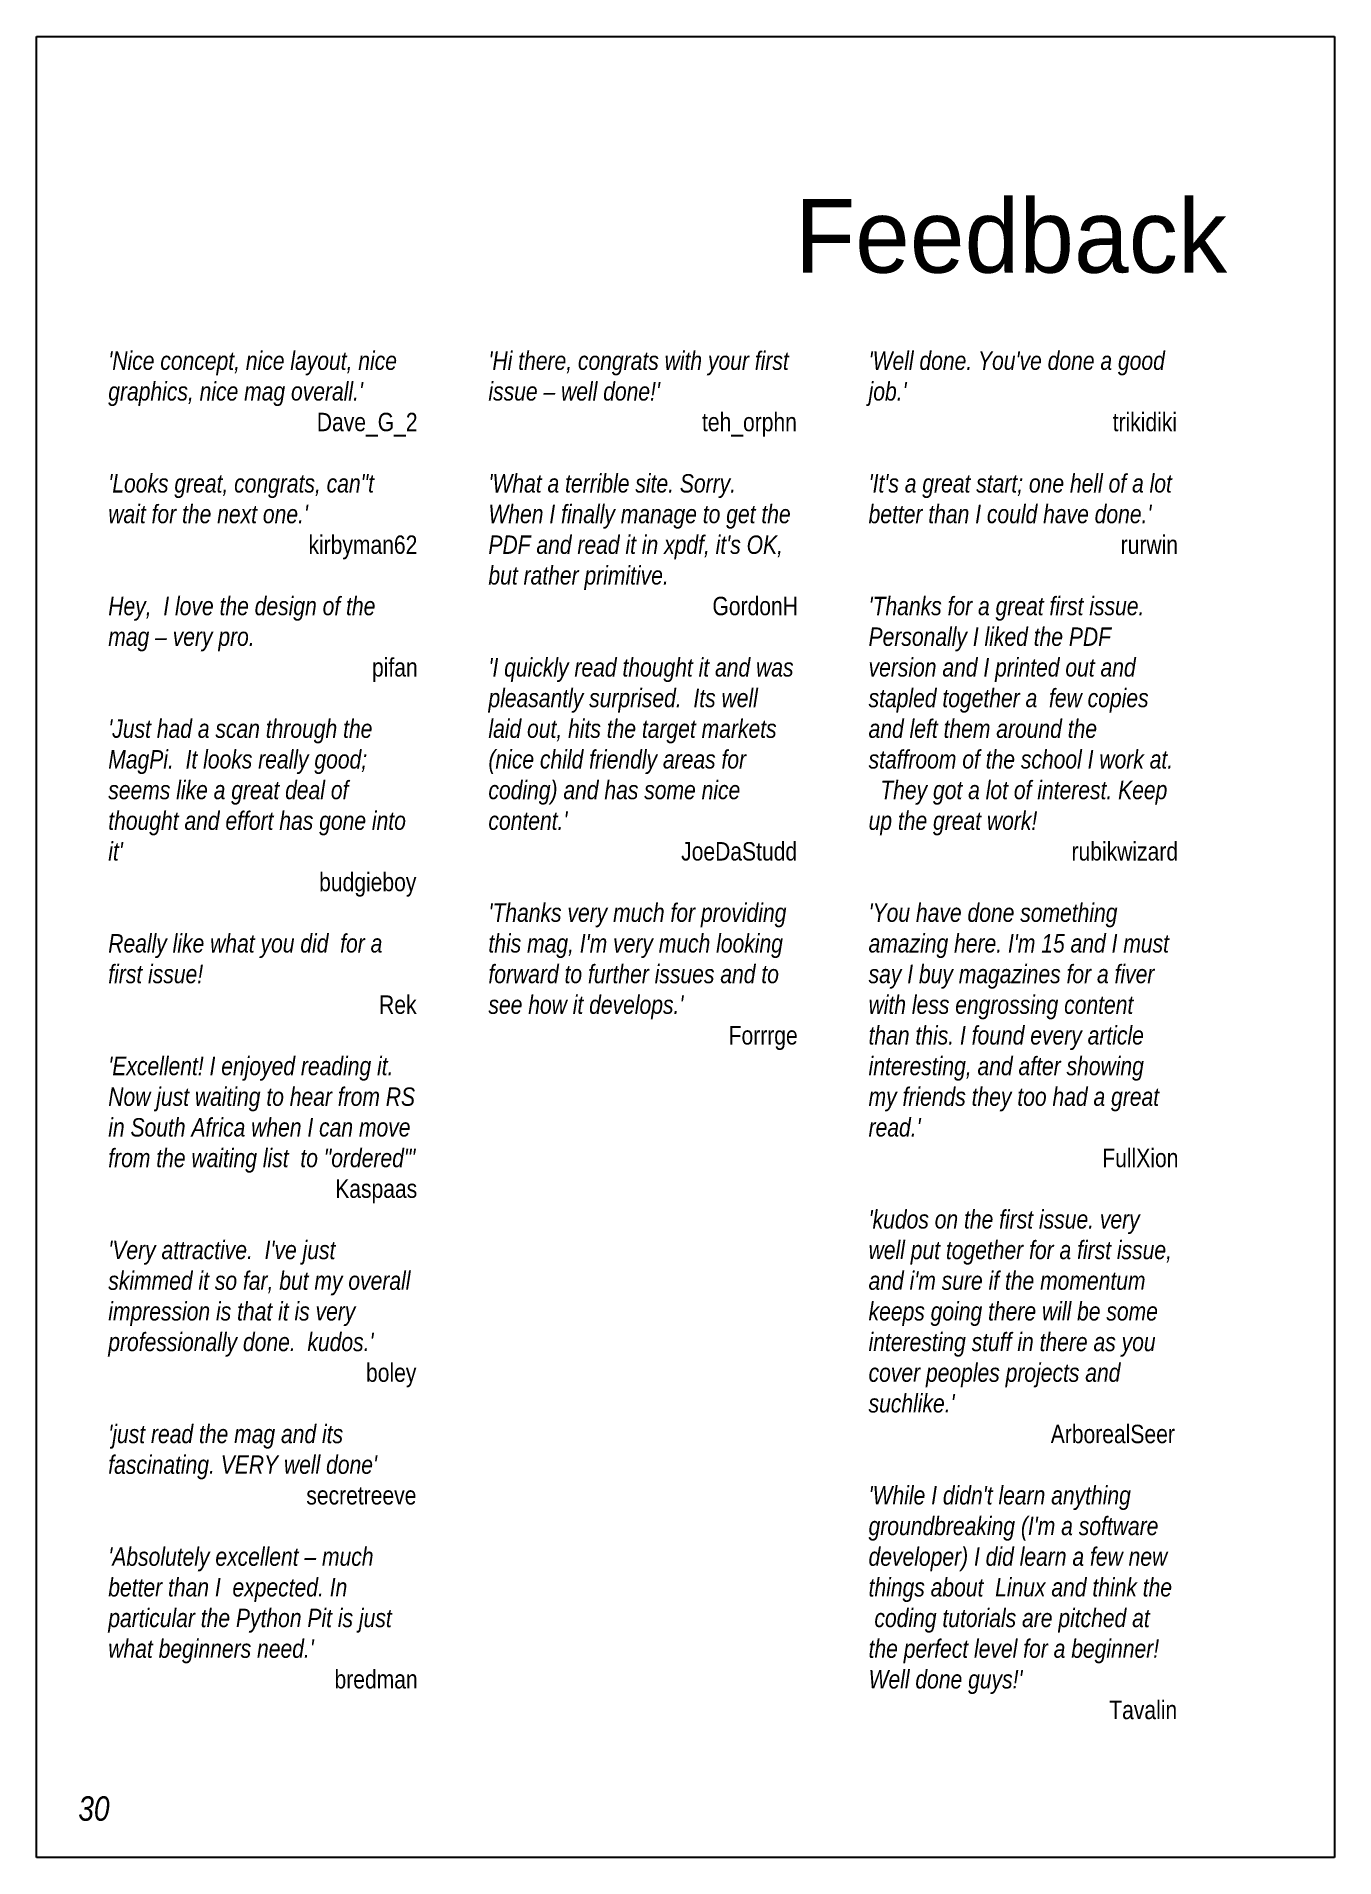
# Model space of a CAD drawing. Header units: millimetres. Extents: x -461 to 744, y 0 to 299.
# Drawn here: x 532.2 to 743.9, y 0 to 297 of the extents above; entities that cross this region are included whole.
import ezdxf

# ---------------------------------------------------------------- set-up
doc = ezdxf.new("R2010")
doc.units = ezdxf.units.MM
doc.layers.add('Images', color=7, linetype='Continuous')
doc.layers.add('Text', color=7, linetype='Continuous')
doc.styles.get("Standard").update_dxf_attribs({"font": 'arial.ttf'})
picture_1 = doc.add_image_def('image5.jpg', size_in_pixel=(499, 700))

msp = doc.modelspace()

# ---------------------------------------------------------------- texts
at = {"layer": 'Text', "insert": (655.89, 270.47), "char_height": 12, "attachment_point": 1}
msp.add_mtext_dynamic_manual_height_columns('{\\fVijaya|b0|i0|c0|p34;\\C40;\\c2408953;Feedback}', width=60, gutter_width=12.5, heights=[0], dxfattribs=at)
at = {"layer": 'Text', "color": 255, "attachment_point": 1}
for s, width, insert, char_height in [('{\\fArial Narrow|b0|i1|c0|p34;\\C256;\\c16777215;\'Nice concept, nice layout, nice \\Pgraphics, nice mag overall.\'\\P\\pi34.01;\\fArial Narrow|b0|i0|c0|p34;Dave_G_2\\P\\pi50;\\fArial Narrow|b0|i1|c0|p34;\\P\\pi0;\'Looks great, congrats, can"t wait for the next one.\'\\P\\pi32.647;\\fArial Narrow|b0|i0|c0|p34;kirbyman62\\P\\pi50;\\fArial Narrow|b0|i1|c0|p34;\\P\\pi0;Hey,  I love the design of the mag – very pro.\\P\\pi43.012;\\fArial Narrow|b0|i0|c0|p34;pifan\\P\\pi50;\\P\\pi0;\\fArial Narrow|b0|i1|c0|p34;\'Just had a scan through the MagPi.  It looks really good; seems like a great deal of thought and effort has gone into it\'\\P\\pi34.388;\\fArial Narrow|b0|i0|c0|p34;budgieboy\\P\\pi50;\\P\\pi0;\\fArial Narrow|b0|i1|c0|p34;Really like what you did  for a first issue!\\P\\pi44.166;\\fArial Narrow|b0|i0|c0|p34;Rek\\P\\pi50;\\P\\pi0;\\fArial Narrow|b0|i1|c0|p34;\'Excellent! I enjoyed reading it.  Now just waiting to hear from RS in South Africa when I can move from the waiting list  to "ordered"\'\\P\\pi37.012;\\fArial Narrow|b0|i0|c0|p34;Kaspaas\\fArial Narrow|b0|i1|c0|p34;\\P\\pi50;\\P\\pi0;\'Very attractive.  I\'ve just skimmed it so far, but my overall impression is that it is very professionally done.  kudos.\'\\P\\pi42.033;\\fArial Narrow|b0|i0|c0|p34;boley\\P\\pi50;\\P\\pi0;\\fArial Narrow|b0|i1|c0|p34;\'just read the mag and its fascinating. VERY well done\'\\P\\pi32.299;\\fArial Narrow|b0|i0|c0|p34;secretreeve\\P\\pi50;\\fArial Narrow|b0|i1|c0|p34;\\P\\pi0;\'Absolutely excellent – much better than I  expected. In particular the Python Pit is just what beginners need.\'\\P\\pi36.897;\\fArial Narrow|b0|i0|c0|p34;bredman}', 50, (543.89, 245.62), 3), ("{\\fArial Narrow|b0|i1|c0|p34;\\C256;\\c16777215;'Hi there, congrats with your first issue – well done!'\\P\\pi34.83;\\fArial Narrow|b0|i0|c0|p34;teh_orphn\\P\\pi50;\\P\\pi0;\\fArial Narrow|b0|i1|c0|p34;'What a terrible site. Sorry.  When I finally manage to get the PDF and read it in xpdf, it's OK, but rather primitive.\\P\\pi36.533;\\fArial Narrow|b0|i0|c0|p34;GordonH\\P\\pi50;\\P\\pi0;\\fArial Narrow|b0|i1|c0|p34;'I quickly read thought it and was pleasantly surprised.  Its well laid out, hits the target markets  (nice child friendly areas for coding) and has some nice content.'\\P\\pi31.429;\\fArial Narrow|b0|i0|c0|p34;JoeDaStudd\\P\\pi50;\\fArial Narrow|b0|i1|c0|p34;\\P\\pi0;'Thanks very much for providing this mag, I'm very much looking forward to further issues and to see how it develops.'\\P\\pi39.173;\\fArial Narrow|b0|i0|c0|p34;Forrrge}", 50, (605.89, 245.62), 3), ("{\\fArial Narrow|b0|i1|c0|p34;\\C256;\\c16777215;'Well done. You've done a good job.'\\P\\pi39.805;\\fArial Narrow|b0|i0|c0|p34;trikidiki\\P\\pi50;\\P\\pi0;\\fArial Narrow|b0|i1|c0|p34;'It's a great start; one hell of a lot better than I could have done.'\\P\\pi41.111;\\fArial Narrow|b0|i0|c0|p34;rurwin\\P\\pi0;\\fArial Narrow|b0|i1|c0|p34;\\P'Thanks for a great first issue. Personally I liked the PDF version and I printed out and  stapled together a  few copies and left them around the staffroom of the school I work at.   They got a lot of interest. Keep  up the great work!\\P\\pi33.097;\\fArial Narrow|b0|i0|c0|p34;rubikwizard\\P\\pi50;\\fArial Narrow|b0|i1|c0|p34;\\P\\pi0;'You have done something amazing here. I'm 15 and I must say I buy magazines for a fiver  with less engrossing content than this. I found every article interesting, and after showing my friends they too had a great  read.'\\P\\pi38.115;\\fArial Narrow|b0|i0|c0|p34;FullXion\\P\\pi50;\\fArial Narrow|b0|i1|c0|p34;\\P\\pi0;'kudos on the first issue. very well put together for a first issue, and i'm sure if the momentum keeps going there will be some interesting stuff in there as you cover peoples projects and  suchlike.'\\P\\pi29.706;\\fArial Narrow|b0|i0|c0|p34;ArborealSeer\\P\\pi50;\\fArial Narrow|b0|i1|c0|p34;\\P\\pi0;'While I didn't learn anything groundbreaking (I'm a software developer) I did learn a few new things about  Linux and think the  coding tutorials are pitched at the perfect level for a beginner!  Well done guys!'\\P\\pi39.248;\\fArial Narrow|b0|i0|c0|p34;Tavalin}", 50, (667.89, 245.62), 3), ('\\pi5.1105;{\\fArial Narrow|b0|i1|c0|p34;\\C43;30}', 10, (533.89, 10), 4)]:
    msp.add_mtext_dynamic_manual_height_columns(s, width=width, gutter_width=12.5, heights=[0], dxfattribs=dict(at, insert=insert, char_height=char_height))

# ---------------------------------------------------------------- pictures from other files: only their frames are drawn
at = {"layer": 'Images'}
image = msp.add_image(picture_1, insert=(532.17, 0), size_in_units=(211.72, 297), dxfattribs=at)
image.dxf.flags = 7

doc.saveas('drawing.dxf')
